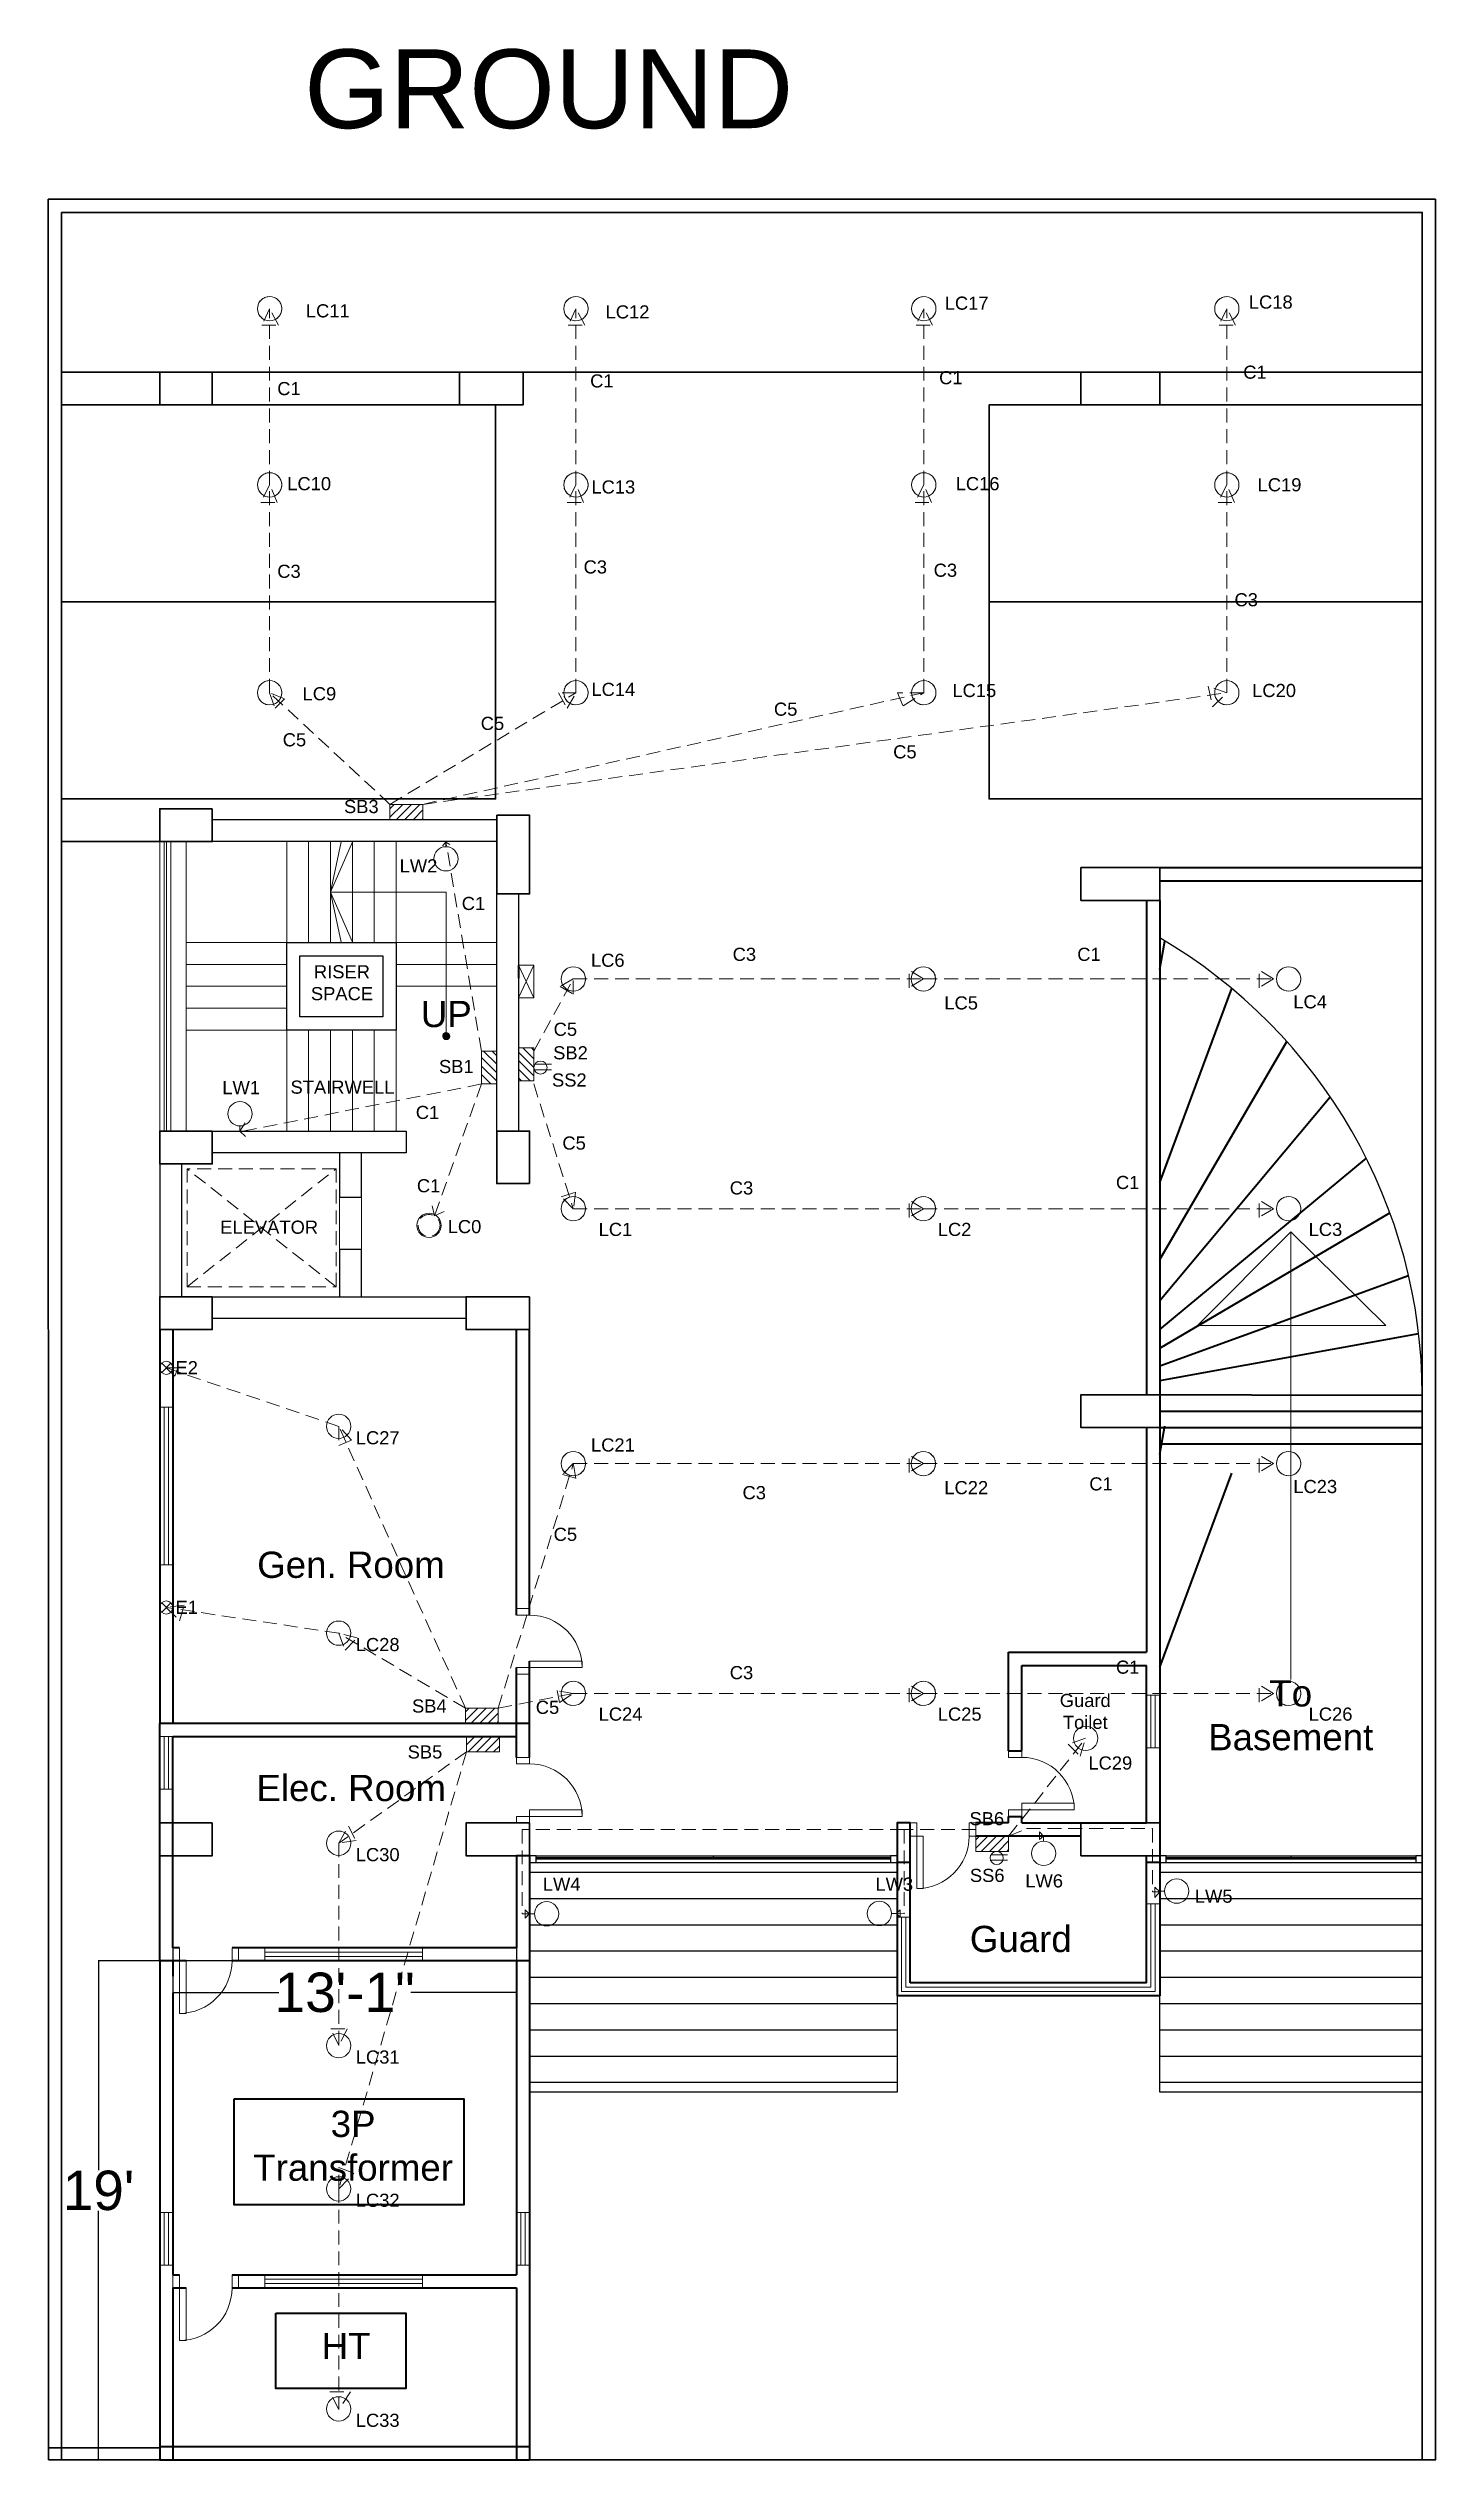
# Model space of a CAD drawing. Header units: inches. Extents: x 685 to 11694, y 256 to 9873.
# Drawn here: x 1140 to 1774, y 1681 to 2783 of the extents above; entities that cross this region are included whole.
import ezdxf

# ---------------------------------------------------------------- set-up
doc = ezdxf.new("R2010")
doc.units = ezdxf.units.IN
doc.header["$MEASUREMENT"] = 0
doc.linetypes.add('DASHED2', pattern=[9.525, 6.35, -3.175])
for name, color, linetype, lineweight in [('1.Boundary & Pillar', 10, 'Continuous', 30), ('2.Parking Lines', 255, 'Continuous', 30), ('2.Stairs', 163, 'Continuous', 9), ('2.Walls', 255, 'Continuous', 35), ('3.Doors', 34, 'Continuous', 9), ('3.Glass', 134, 'Continuous', 5), ('3.Windows', 130, 'Continuous', 15), ('4.Empty Spaces', 10, 'DASHED2', 15), ('4.Lift Door', 8, 'Continuous', 13), ('5.Fittings & Fixtures', 4, 'Continuous', 15), ('5.Fittings and Fixtures - Labels', 4, 'Continuous', 15), ('5.Switchboards', 210, 'Continuous', 9), ('5.Switchboards - Labels', 210, 'Continuous', 9), ('6.Text', 255, 'Continuous', 15), ('7.(Hidden) Board to Fixtures', 3, 'DASHED2', 20), ('7.(Hidden) Board to Fixtures - Labels', 3, 'DASHED2', 20), ('8.(Hidden) Emergency Connections', 10, 'DASHED2', 20)]:
    doc.layers.add(name, color=color, linetype=linetype, lineweight=lineweight)
for name, color, linetype in [('2.Slopes', 255, 'Continuous'), ('2.Walls - Stairwell', 255, 'Continuous'), ('4.Gates', 50, 'Continuous')]:
    doc.layers.add(name, color=color, linetype=linetype)
doc.layers.get('8.(Hidden) Emergency Connections').off()
doc.styles.get("Standard").update_dxf_attribs({"font": 'arial.ttf', "height": 18})
doc.styles.add('Text 1', font='arial.ttf', dxfattribs={"height": 6})
doc.dimstyles.get("Standard").update_dxf_attribs({"dimtxt": 0.18, "dimasz": 0.18, "dimexe": 0.18, "dimexo": 0.0625, "dimgap": 0.09, "dimtad": 0, "dimtih": 1, "dimtoh": 1, "dimdec": 4, "dimzin": 0, "dimdsep": 46, "dimlunit": 4, "dimtxsty": 'Standard', "dimcen": 0.09, "dimadec": 0, "dimazin": 0, "dimtfac": 1, "dimtdec": 4, "dimtofl": 0, "dimtmove": 0, "dimatfit": 3, "dimfxl": 1, "dimtolj": 1, "dimtzin": 0, "dimarcsym": 0})

msp = doc.modelspace()

# ---------------------------------------------------------------- texts
at = {"layer": '5.Fittings and Fixtures - Labels', "char_height": 6, "attachment_point": 1, "style": 'Text 1'}
for s, width, heights, insert in [('{\\fArial Baltic|b0|i0|c186|p34;LC}17', 17.5, [0], (1549.56426, 2669.54225)), ('{\\fArial Baltic|b0|i0|c186|p34;LC}18', 17.5, [0], (1688.56426, 2670.04225)), ('{\\fArial Baltic|b0|i0|c186|p34;LC}11', 17.5, [0], (1257.56426, 2666.04225)), ('{\\fArial Baltic|b0|i0|c186|p34;LC}12', 17.5, [0], (1394.56426, 2665.54225)), ('{\\fArial Baltic|b0|i0|c186|p34;LC}10', 17.5, [0], (1249.06426, 2587.04225)), ('{\\fArial Baltic|b0|i0|c186|p34;LC}13', 17.5, [0], (1388.06426, 2585.54225)), ('{\\fArial Baltic|b0|i0|c186|p34;LC}16', 17.5, [0], (1554.56426, 2587.04225)), ('{\\fArial Baltic|b0|i0|c186|p34;LC}19', 17.5, [0], (1692.56426, 2586.54225)), ('{\\fArial Baltic|b0|i0|c186|p34;LC}9', 18.3071445, [7.81743], (1256.06426, 2491.04225)), ('{\\fArial Baltic|b0|i0|c186|p34;LC14}', 17.5, [0], (1388.06426, 2493.04225)), ('{\\fArial Baltic|b0|i0|c186|p34;LC}15', 17.5, [0], (1553.06426, 2492.54225)), ('{\\fArial Baltic|b0|i0|c186|p34;LC}20', 17.5, [0], (1690.06426, 2492.54225)), ('{\\fArial Baltic|b0|i0|c186|p34;LW}2', 17.5, [0], (1300.42984, 2412.40086)), ('{\\fArial Baltic|b0|i0|c186|p34;LC}6', 17.5, [0], (1387.87813, 2369.25711)), ('{\\fArial Baltic|b0|i0|c186|p34;LC}5', 17.5, [0], (1549.37813, 2349.75711)), ('{\\fArial Baltic|b0|i0|c186|p34;LC}4', 17.5, [0], (1708.87813, 2350.25711)), ('SS2', 17.5, [0], (1370.06426, 2314.54215)), ('{\\fArial Baltic|b0|i0|c186|p34;LW}1', 17.5, [0], (1219.38358, 2311.04225)), ('{\\fArial Baltic|b0|i0|c186|p34;LC}0', 17.5, [0], (1322.38358, 2247.54225)), ('LC1', 17.5, [0], (1391.37813, 2246.25711)), ('{\\fArial Baltic|b0|i0|c186|p34;LC}2', 17.5, [0], (1546.37813, 2246.25711)), ('{\\fArial Baltic|b0|i0|c186|p34;LC}3', 17.5, [0], (1715.87813, 2246.25711)), ('{\\fArial Baltic|b0|i0|c186|p34;E}2', 4, [0], (1197.99914, 2183.06481)), ('{\\fArial Baltic|b0|i0|c186|p34;LC2}7', 17.5, [0], (1280.38358, 2151.04225)), ('{\\fArial Baltic|b0|i0|c186|p34;LC}21', 17.5, [0], (1387.87813, 2147.75711)), ('{\\fArial Baltic|b0|i0|c186|p34;LC}22', 17.5, [0], (1549.37813, 2128.25711)), ('{\\fArial Baltic|b0|i0|c186|p34;LC}23', 17.5, [0], (1708.87813, 2128.75711)), ('E1', 4, [0], (1197.99914, 2073.56481)), ('{\\fArial Baltic|b0|i0|c186|p34;LC2}8', 17.5, [0], (1280.38358, 2056.54225)), ('{\\fArial Baltic|b0|i0|c186|p34;LC}24', 17.5, [0], (1391.37813, 2024.75711)), ('{\\fArial Baltic|b0|i0|c186|p34;LC}25', 17.5, [0], (1546.37813, 2024.75711)), ('{\\fArial Baltic|b0|i0|c186|p34;LC}26', 17.5, [0], (1715.87813, 2024.75711)), ('{\\fArial Baltic|b0|i0|c186|p34;LC2}9', 17.5, [0], (1615.21294, 2002.41737)), ('{\\fArial Baltic|b0|i0|c186|p34;LC}30', 17.5, [0], (1280.38358, 1960.54225)), ('{\\fArial Baltic|b0|i0|c186|p34;SS}6', 17.5, [0], (1561.06426, 1951.04215)), ('{\\fArial Baltic|b0|i0|c186|p34;LW}4', 17.5, [0], (1365.88358, 1947.04225)), ('{\\fArial Baltic|b0|i0|c186|p34;L}W{\\fArial Baltic|b0|i0|c186|p34;3}', 17.5, [0], (1517.88358, 1947.04225)), ('{\\fArial Baltic|b0|i0|c186|p34;LW}6', 17.5, [0], (1586.38358, 1948.54225)), ('{\\fArial Baltic|b0|i0|c186|p34;LW5}', 17.5, [0], (1663.88358, 1941.54225)), ('{\\fArial Baltic|b0|i0|c186|p34;LC}31', 17.5, [0], (1280.38358, 1868.04225)), ('{\\fArial Baltic|b0|i0|c186|p34;LC3}2', 17.5, [0], (1280.38358, 1802.59215)), ('{\\fArial Baltic|b0|i0|c186|p34;LC}33', 17.5, [0], (1280.38358, 1702.04225))]:
    msp.add_mtext_dynamic_manual_height_columns(s, width=width, gutter_width=60, heights=heights, dxfattribs=dict(at, insert=insert))
at = {"layer": '5.Switchboards - Labels', "char_height": 6, "attachment_point": 1, "style": 'Text 1'}
for s, insert in [('{\\fArial Baltic|b0|i0|c186|p34;SB}3', (1275, 2439.5001)), ('{\\fArial Baltic|b0|i0|c186|p34;SB}2', (1370.59266, 2326.96783)), ('{\\fArial Baltic|b0|i0|c186|p34;SB}1', (1318.40927, 2320.68278)), ('{\\fArial Baltic|b0|i0|c186|p34;SB}4', (1306.09266, 2028.46783)), ('{\\fArial Baltic|b0|i0|c186|p34;SB}5', (1304.09266, 2007.46783)), ('{\\fArial Baltic|b0|i0|c186|p34;SB}6', (1560.87086, 1976.96956))]:
    msp.add_mtext_dynamic_manual_height_columns(s, width=17.5, gutter_width=60, heights=[0], dxfattribs=dict(at, insert=insert))
at = {"layer": '6.Text', "attachment_point": 1, "style": 'Text 1'}
for s, width, gutter_width, heights, insert, char_height in [('GROUND', 390.3878715, 60, [46.2634], (1256.81932, 2782.5001), 36), ('\\pxqc;RISER^JSPACE', 8.5, 60, [0], (1269.81932, 2364.0001), 6), ('\\pxqc;{\\fArial Baltic|b0|i0|c186|p34;UP}', 0.0781003, 90, [0], (1321.7385, 2347.70794), 12), ('\\pxqc;STAIRWELL', 10.9746251, 60, [23.51966], (1268.8166, 2311.27126), 6), ('\\pxqc;ELEVATOR', 10.9746251, 60, [23.51966], (1235.3166, 2247.27126), 6), ('Gen.{\\fArial Baltic|b0|i0|c186|p34; Room}', 85.9381631, 60, [26.47233], (1235.31932, 2096.0001), 12), ('\\pxqc;Guard\\PToilet', 112.931124, 60, [24.63947], (1557.31932, 2031.0001), 6), ('\\pxqc;{\\fArial Baltic|b0|i0|c186|p34;To} {\\fArial Baltic|b0|i0|c186|p34;Basement}', 34.4541146, 60, [32.94977], (1690.47274, 2037.24635), 12), ('\\pxqc;{\\fArial Baltic|b0|i0|c186|p34;Elec. Room}', 85.9381631, 60, [26.47233], (1235.31932, 1994.0001), 12), ('\\pxqc;Guard', 26, 60, [0], (1571.31932, 1925.0001), 12), ('\\pxqc;3P \\PTransformer', 87.7019508, 60, [36.60511], (1235.31932, 1840.5001), 12), ('HT', 85.9381631, 60, [26.47233], (1264.81932, 1739.0001), 12)]:
    msp.add_mtext_dynamic_manual_height_columns(s, width=width, gutter_width=gutter_width, heights=heights, dxfattribs=dict(at, insert=insert, char_height=char_height))
at = {"layer": '7.(Hidden) Board to Fixtures', "char_height": 6, "attachment_point": 1, "style": 'Text 1'}
for s, insert in [('{\\fArial Baltic|b0|i0|c186|p34;C1}', (1387.5, 2634.0001)), ('{\\fArial Baltic|b0|i0|c186|p34;C1}', (1547, 2635.5001)), ('{\\fArial Baltic|b0|i0|c186|p34;C1}', (1686, 2638.0001)), ('{\\fArial Baltic|b0|i0|c186|p34;C1}', (1244.5, 2630.5001)), ('{\\fArial Baltic|b0|i0|c186|p34;C}3', (1244.5, 2547.0001)), ('{\\fArial Baltic|b0|i0|c186|p34;C}3', (1384.5, 2549.0001)), ('{\\fArial Baltic|b0|i0|c186|p34;C}3', (1544.5, 2547.5001)), ('{\\fArial Baltic|b0|i0|c186|p34;C}3', (1682, 2534.0001)), ('{\\fArial Baltic|b0|i0|c186|p34;C}5', (1471.5, 2484.0001)), ('{\\fArial Baltic|b0|i0|c186|p34;C}5', (1247, 2470.0001)), ('{\\fArial Baltic|b0|i0|c186|p34;C}5', (1337.5, 2477.5001)), ('{\\fArial Baltic|b0|i0|c186|p34;C}5', (1526, 2464.5001)), ('{\\fArial Baltic|b0|i0|c186|p34;C}3', (1452.63177, 2371.96376)), ('{\\fArial Baltic|b0|i0|c186|p34;C1}', (1610.13175, 2371.96378)), ('{\\fArial Baltic|b0|i0|c186|p34;C}5', (1370.81388, 2337.71495)), ('{\\fArial Baltic|b0|i0|c186|p34;C}5', (1374.81388, 2285.71495)), ('{\\fArial Baltic|b0|i0|c186|p34;C}3', (1451.31388, 2265.21495)), ('{\\fArial Baltic|b0|i0|c186|p34;C1}', (1627.81388, 2267.71495)), ('{\\fArial Baltic|b0|i0|c186|p34;C1}', (1615.63175, 2129.96374)), ('{\\fArial Baltic|b0|i0|c186|p34;C}3', (1457.13177, 2125.96378)), ('{\\fArial Baltic|b0|i0|c186|p34;C}5', (1370.81388, 2106.91385)), ('{\\fArial Baltic|b0|i0|c186|p34;C}3', (1451.31388, 2043.71495)), ('{\\fArial Baltic|b0|i0|c186|p34;C1}', (1627.81388, 2046.21495)), ('{\\fArial Baltic|b0|i0|c186|p34;C}5', (1362.65694, 2027.85748))]:
    msp.add_mtext_dynamic_manual_height_columns(s, width=10, gutter_width=60, heights=[0], dxfattribs=dict(at, insert=insert))
at = {"layer": '7.(Hidden) Board to Fixtures - Labels', "char_height": 6, "attachment_point": 1, "style": 'Text 1'}
for insert in [(1328.81388, 2395.21495), (1307.81388, 2299.71495), (1308.31388, 2266.21495)]:
    msp.add_mtext_dynamic_manual_height_columns('C1', width=10.0711831, gutter_width=60, heights=[0], dxfattribs=dict(at, insert=insert))

# ---------------------------------------------------------------- blocks, each defined once
blk = doc.blocks.new('col')
at = {"layer": '1.Boundary & Pillar', "linetype": 'Continuous'}
for points in [[(-433, 678), (-433, 663), (-457, 663), (-457, 678)], [(-291, 678), (-291, 663), (-320, 663), (-320, 678)], [(0, 678), (0, 663), (-36, 663), (-36, 678)], [(-433, 478.5), (-433, 463.5), (-457, 463.5), (-457, 478.5)], [(-303, 475.5), (-288, 475.5), (-288, 439.6), (-303, 439.6)], [(0, 451.6), (0, 436.6), (-36, 436.6), (-36, 451.6)], [(-433, 331.2), (-433, 316.2), (-457, 316.2), (-457, 331.2)], [(-288, 307.2), (-303, 307.2), (-303, 331.2), (-288, 331.2)], [(-433, 255.5), (-433, 240.5), (-457, 240.5), (-457, 255.5)], [(-288, 255.5), (-288, 240.5), (-317, 240.5), (-317, 255.5)], [(0, 210.7), (0, 195.7), (-36, 195.7), (-36, 210.7)], [(-433, 15), (-433, 0), (-457, 0), (-457, 15)], [(-288, 15), (-288, 0), (-317, 0), (-317, 15)], [(0, 15), (0, 0), (-36, 0), (-36, 15)]]:
    blk.add_lwpolyline(points, close=True, dxfattribs=at)
blk = doc.blocks.new('Light_CeilingK')
at = {"layer": '5.Fittings & Fixtures'}
blk.add_circle((0, 0), 5.55, dxfattribs=at)
blk = doc.blocks.new('LightW')
at = {"layer": '5.Fittings & Fixtures'}
blk.add_line((0, -2.3), (0, 0), dxfattribs=at)
blk.add_blockref('Light_CeilingK', (0, -7.9), dxfattribs=at)
blk = doc.blocks.new("Door 2'")
at = {"layer": '3.Doors'}
for p, q in [((3347, 873), (3347, 876)), ((3347, 876), (3353, 876)), ((3347, 873), (3353, 873)), ((3353, 876), (3353, 873)), ((3323, 849), (3323, 852)), ((3323, 852), (3347, 852)), ((3347, 849), (3323, 849)), ((3347, 852), (3347, 849)), ((3347, 846), (3347, 849)), ((3347, 849), (3353, 849)), ((3353, 849), (3353, 846)), ((3353, 846), (3347, 846))]:
    blk.add_line(p, q, dxfattribs=at)
blk.add_arc((3347, 849), 24, 90, 180, dxfattribs=at)
blk = doc.blocks.new("Window 2'")
at = {"layer": '3.Windows'}
for p, q in [((3245, 896), (3239, 896)), ((3239, 896), (3239, 872)), ((3241, 896), (3241, 872)), ((3243, 896), (3243, 872)), ((3245, 872), (3245, 896)), ((3239, 872), (3245, 872))]:
    blk.add_line(p, q, dxfattribs=at)
blk = doc.blocks.new('Socket 2P')
at = {"layer": '5.Fittings & Fixtures'}
for p, q in [((3553.2, 785), (3561, 785)), ((3553.4, 787.5), (3561, 787.5))]:
    blk.add_line(p, q, dxfattribs=at)
blk.add_circle((3556, 786), 3, dxfattribs=at)
blk = doc.blocks.new('*D89')
at = {"layer": '2.Walls', "color": 0, "lineweight": -2, "transparency": 16777216}
for p, q in [((1196.8, 1914.9), (1196.8, 1894.3)), ((1353.8, 1914.9), (1353.8, 1894.3)), ((1197, 1894.5), (1245.2, 1894.5)), ((1353.6, 1894.5), (1305.5, 1894.5))]:
    blk.add_line(p, q, dxfattribs=at)
at = {"layer": '2.Walls', "color": 0, "transparency": 16777216}
for points in [[(1197, 1894.5), (1197, 1894.5), (1196.8, 1894.5)], [(1353.6, 1894.5), (1353.6, 1894.5), (1353.8, 1894.5)]]:
    blk.add_solid(points, dxfattribs=at)
at = {"layer": 'Defpoints', "color": 0, "transparency": 16777216}
for p in [(1196.8, 1915), (1353.8, 1915), (1196.8, 1894.5)]:
    blk.add_point(p, dxfattribs=at)
at = {"layer": '2.Walls', "color": 0, "transparency": 16777216, "insert": (1275.3, 1894.5), "char_height": 18, "attachment_point": 5}
blk.add_mtext('\\A1;13\'-1"', dxfattribs=at)
blk = doc.blocks.new('*D90')
at = {"layer": '2.Walls', "color": 0, "lineweight": -2, "transparency": 16777216}
for p, q in [((1275.3, 1909), (1162.6, 1909)), ((1162.8, 1908.8), (1162.8, 1813.3)), ((1162.8, 1681.2), (1162.8, 1794.7)), ((1275.3, 1681), (1162.6, 1681))]:
    blk.add_line(p, q, dxfattribs=at)
at = {"layer": '2.Walls', "color": 0, "transparency": 16777216}
for points in [[(1162.8, 1908.8), (1162.8, 1908.8), (1162.8, 1909)], [(1162.8, 1681.2), (1162.8, 1681.2), (1162.8, 1681)]]:
    blk.add_solid(points, dxfattribs=at)
at = {"layer": 'Defpoints', "color": 0, "transparency": 16777216}
for p in [(1275.3, 1909), (1162.8, 1681), (1275.3, 1681)]:
    blk.add_point(p, dxfattribs=at)
at = {"layer": '2.Walls', "color": 0, "transparency": 16777216, "insert": (1162.8, 1804), "char_height": 18, "attachment_point": 5}
blk.add_mtext("\\A1;19'", dxfattribs=at)
blk = doc.blocks.new("Window 3'")
at = {"layer": '3.Windows'}
for p, q in [((3245, 876), (3239, 876)), ((3239, 876), (3239, 804)), ((3241, 876), (3241, 804)), ((3243, 804), (3243, 876)), ((3245, 804), (3245, 876)), ((3239, 804), (3245, 804))]:
    blk.add_line(p, q, dxfattribs=at)
blk = doc.blocks.new('Exhaust Fan')
at = {"layer": '5.Fittings & Fixtures'}
for p, q in [((1231.9, 2350.4), (1236.1, 2354.6)), ((1231.9, 2354.6), (1236.1, 2350.4))]:
    blk.add_line(p, q, dxfattribs=at)
blk.add_circle((1234, 2352.5), 3, dxfattribs=at)
blk = doc.blocks.new('Switchboard')
at = {"layer": '5.Switchboards'}
h = blk.add_hatch(dxfattribs=at)
h.set_pattern_fill('ANSI31', color=256, scale=22)
h.paths.add_polyline_path([(2518, 710), (2518, 717), (2503, 717), (2503, 710)])
blk.add_lwpolyline([(2503, 717), (2518, 717), (2518, 710), (2503, 710)], close=True, dxfattribs=at)
blk = doc.blocks.new('Floor Distribution Board')
at = {"layer": '2.Walls', "linetype": 'Continuous'}
blk.add_line((2294, 768.5), (2294, 762.5), dxfattribs=at)
at = {"layer": '5.Switchboards'}
for p, q in [((2294, 768.5), (2301, 753.5)), ((2294, 753.5), (2301, 768.5))]:
    blk.add_line(p, q, dxfattribs=at)
blk.add_lwpolyline([(2301, 768.5), (2301, 753.5), (2294, 753.5), (2294, 768.5)], close=True, dxfattribs=at)

# ---------------------------------------------------------------- dimensions: what is measured, and where the dimension line sits
at = {"layer": '2.Walls'}
dim = msp.add_linear_dim(base=(1162.81932, 1681.0001), p1=(1275.31524, 1909.0001), p2=(1275.31524, 1681.0001), angle=90, dimstyle='Standard', dxfattribs=at)
dim.commit()
dim.dimension.update_dxf_attribs({"geometry": '*D90', "text_midpoint": (1162.81932, 1804.0001), "dimtype": 160})
dim = msp.add_linear_dim(base=(1196.8166, 1894.5001), p1=(1353.81388, 1915.0001), p2=(1196.8166, 1915.0001), dimstyle='Standard', dxfattribs=at)
dim.commit()
dim.dimension.update_dxf_attribs({"geometry": '*D89', "text_midpoint": (1275.31524, 1894.5001), "dimtype": 160})

# ---------------------------------------------------------------- hatches: boundary and pattern name
at = {"layer": '6.Text'}
h = msp.add_hatch(dxfattribs=at)
h.set_pattern_fill('ANSI31', color=256, angle=810, style=0)
h.set_pattern_definition([(225, (1636.35773, 314.27961), (-0.088388348, 0.088388348), [])])
edge = h.paths.add_edge_path()
edge.add_line((1321.7385, 2331.59585), (1320.13177, 2331.59585))
edge.add_ellipse((1321.7385, 2331.59585), major_axis=(-1.13613, 1.13613), ratio=1, start_angle=315, end_angle=405, ccw=False)
edge.add_line((1321.7385, 2333.20258), (1321.7385, 2331.59585))
edge = h.paths.add_edge_path()
edge.add_line((1321.7385, 2331.59585), (1321.7385, 2333.20258))
edge.add_ellipse((1321.7385, 2331.59585), major_axis=(-1.13613, -1.13613), ratio=1, start_angle=135, end_angle=225, ccw=False)
edge.add_line((1323.34523, 2331.59585), (1321.7385, 2331.59585))
edge = h.paths.add_edge_path()
edge.add_ellipse((1321.7385, 2331.59585), major_axis=(-1.13613, -1.13613), ratio=1, start_angle=45, end_angle=135, ccw=False)
edge.add_line((1321.7385, 2329.98912), (1321.7385, 2331.59585))
edge.add_line((1321.7385, 2331.59585), (1323.34523, 2331.59585))
edge = h.paths.add_edge_path()
edge.add_ellipse((1321.7385, 2331.59585), major_axis=(-1.13613, 1.13613), ratio=1, start_angle=45, end_angle=135, ccw=False)
edge.add_line((1320.13177, 2331.59585), (1321.7385, 2331.59585))
edge.add_line((1321.7385, 2331.59585), (1321.7385, 2329.98912))

# ---------------------------------------------------------------- linework, layer by layer
at = {"layer": '1.Boundary & Pillar'}
msp.add_line((1190.81932, 1686.5001), (1139.81932, 1686.5001), dxfattribs=at)
at = {"layer": '1.Boundary & Pillar', "linetype": 'Continuous'}
msp.add_line((1773.99388, 1681.0001), (1139.9966, 1681.0001), dxfattribs=at)
msp.add_lwpolyline([(1139.9966, 1681.0001), (1139.8166, 2714.0001), (1773.81388, 2714.0001), (1773.81388, 1681.0001)], dxfattribs=at)
msp.add_lwpolyline([(1145.8166, 2708.0001), (1767.81388, 2708.0001), (1767.81388, 1681.0001), (1145.8166, 1681.0001)], close=True, dxfattribs=at)
at = {"layer": '2.Parking Lines'}
for p, q in [((1164.31388, 2620.0001), (1145.8166, 2620.0001)), ((1749.81388, 2620.0001), (1767.81388, 2620.0001)), ((1767.81388, 2440.0001), (1767.81388, 2620.0001)), ((1164.31388, 2530.0001), (1145.8166, 2530.0001)), ((1749.81388, 2530.0001), (1767.81388, 2530.0001)), ((1164.31388, 2440.0001), (1145.8166, 2440.0001)), ((1749.81388, 2440.0001), (1767.81388, 2440.0001))]:
    msp.add_line(p, q, dxfattribs=at)
for points in [[(1190.81388, 2635.0001), (1145.8166, 2635.0001), (1145.8166, 2420.50556), (1190.81388, 2420.50556)], [(1767.81388, 2635.0001), (1214.81388, 2635.0001)], [(1164.31388, 2530.0001), (1344.31388, 2530.0001), (1344.31388, 2620.0001), (1164.31388, 2620.0001)], [(1749.81388, 2530.0001), (1569.81388, 2530.0001), (1569.81388, 2620.0001), (1749.81388, 2620.0001)], [(1164.31388, 2440.0001), (1344.31388, 2440.0001), (1344.31388, 2530.0001), (1164.31388, 2530.0001)], [(1749.81388, 2440.0001), (1569.81388, 2440.0001), (1569.81388, 2530.0001), (1749.81388, 2530.0001)]]:
    msp.add_lwpolyline(points, dxfattribs=at)
at = {"layer": '2.Slopes'}
for p, q in [((1359.81388, 1949.5001), (1527.80514, 1949.5001)), ((1647.81388, 1949.5001), (1767.81388, 1949.5001)), ((1359.81388, 1937.5001), (1527.80514, 1937.5001)), ((1647.81388, 1937.5001), (1767.81388, 1937.5001)), ((1359.81388, 1925.5001), (1527.80514, 1925.5001)), ((1647.81388, 1925.5001), (1767.81388, 1925.5001)), ((1359.81388, 1913.5001), (1527.80514, 1913.5001)), ((1647.81388, 1913.5001), (1767.81388, 1913.5001)), ((1359.81388, 1901.5001), (1527.80514, 1901.5001)), ((1647.81388, 1901.5001), (1767.81388, 1901.5001)), ((1359.81388, 1889.5001), (1527.80514, 1889.5001)), ((1647.81388, 1889.5001), (1767.81388, 1889.5001)), ((1359.81388, 1877.5001), (1527.80514, 1877.5001)), ((1647.81388, 1877.5001), (1767.81388, 1877.5001)), ((1359.81388, 1865.5001), (1527.80514, 1865.5001)), ((1647.81388, 1865.5001), (1767.81388, 1865.5001)), ((1359.81388, 1853.5001), (1527.80514, 1853.5001)), ((1647.81388, 1853.5001), (1767.81388, 1853.5001))]:
    msp.add_line(p, q, dxfattribs=at)
for points in [[(1359.81388, 1954.00009), (1527.80514, 1954.00009), (1527.80514, 1849.0001), (1359.81388, 1849.0001)], [(1647.81388, 1954.00009), (1767.81388, 1954.00009), (1767.81388, 1849.0001), (1647.81388, 1849.0001)]]:
    msp.add_lwpolyline(points, close=True, dxfattribs=at)
at = {"layer": '2.Slopes', "linetype": 'Continuous'}
msp.add_arc((1526.1893, 2167.65911), 241.6246, 0.02157463, 59.77733845, dxfattribs=at)
at = {"layer": '2.Stairs', "lineweight": 9}
for p, q in [((1248.8166, 2420.50556), (1248.8166, 2374.34936)), ((1258.8166, 2420.50556), (1258.8166, 2374.34936)), ((1268.8166, 2420.50556), (1268.8166, 2374.34936)), ((1278.8166, 2420.50556), (1278.8166, 2374.34936)), ((1288.8166, 2420.50556), (1288.8166, 2374.34936)), ((1298.8166, 2420.50556), (1298.8166, 2374.34936))]:
    msp.add_line(p, q, dxfattribs=at)
at = {"layer": '2.Stairs', "linetype": 'DASHED2', "ltscale": 12}
for p, q in [((1248.8166, 2374.34936), (1202.8166, 2374.34936)), ((1298.6604, 2374.34936), (1344.8166, 2374.34936)), ((1248.8166, 2364.34936), (1202.8166, 2364.34936)), ((1298.8166, 2364.34936), (1344.8166, 2364.34936)), ((1248.8166, 2354.34936), (1202.8166, 2354.34936)), ((1298.8166, 2354.34936), (1344.8166, 2354.34936)), ((1248.8166, 2344.34936), (1202.8166, 2344.34936)), ((1248.9728, 2334.34936), (1202.8166, 2334.34936)), ((1248.8166, 2334.34936), (1248.8166, 2288.19316)), ((1258.8166, 2334.34936), (1258.8166, 2288.19316)), ((1268.8166, 2334.34936), (1268.8166, 2288.19316)), ((1278.8166, 2334.34936), (1278.8166, 2288.19316)), ((1288.8166, 2334.34936), (1288.8166, 2288.19316)), ((1298.8166, 2334.34936), (1298.8166, 2288.19316))]:
    msp.add_line(p, q, dxfattribs=at)
at = {"layer": '2.Walls', "linetype": 'Continuous'}
for p, q in [((1647.81388, 2408.60352), (1767.81388, 2408.60352)), ((1647.81388, 2402.60352), (1767.81388, 2402.60352)), ((1641.81388, 2393.60352), (1641.81386, 2167.75009)), ((1647.81388, 2393.60352), (1647.81386, 2167.75009)), ((1647.81388, 2167.75009), (1647.81388, 1893.00184)), ((1641.81388, 2152.75009), (1641.81388, 2050.00184)), ((1578.7782, 2005.00184), (1578.7782, 2050.00184)), ((1578.7782, 2050.00184), (1641.81388, 2050.00184)), ((1584.7782, 2005.00184), (1584.7782, 2044.00184)), ((1584.7782, 2044.00184), (1641.81388, 2044.00184)), ((1641.81388, 1972.00184), (1641.81388, 2044.00184)), ((1359.81388, 2017.50555), (1190.8166, 2017.50555)), ((1196.8166, 1915.0001), (1196.8166, 2011.50555)), ((1196.8166, 2011.50555), (1353.81403, 2011.50555)), ((1578.7782, 2005.00184), (1584.7782, 2005.00184)), ((1578.7782, 1972.00184), (1578.7782, 1975.00184)), ((1578.7782, 1975.00184), (1584.7782, 1975.00184)), ((1584.7782, 1972.00184), (1584.7782, 1975.00184)), ((1533.7782, 1899.00184), (1533.7782, 1972.00184)), ((1611.81388, 1966.00184), (1563.77791, 1966.00169)), ((1578.7782, 1972.00176), (1563.7782, 1972.00169)), ((1578.7782, 1972.00184), (1578.7782, 1972.00176)), ((1584.7782, 1972.00184), (1641.81388, 1972.00184)), ((1359.81388, 1957.0001), (1353.81388, 1957.0001)), ((1353.81388, 1957.0001), (1353.81388, 1915.0001)), ((1533.7782, 1954.00009), (1527.77965, 1954.00009)), ((1641.81388, 1899.00184), (1641.81388, 1957.00184)), ((1647.81388, 1954.00009), (1641.81388, 1954.00009)), ((1647.81388, 1957.00009), (1647.81388, 1954.00009)), ((1199.8166, 1915.0001), (1196.8166, 1915.0001)), ((1353.81388, 1915.0001), (1223.8166, 1915.0001)), ((1641.81388, 1899.00184), (1533.7782, 1899.00184)), ((1647.81388, 1893.00184), (1527.80927, 1893.00184))]:
    msp.add_line(p, q, dxfattribs=at)
at = {"layer": '2.Walls'}
for p, q in [((1647.81388, 2362.10723), (1650.20721, 2375.02836)), ((1647.81387, 2264.69944), (1680.74589, 2353.38662)), ((1647.81387, 2229.5193), (1705.8958, 2329.17698)), ((1647.81387, 2210.77281), (1725.74036, 2303.90088)), ((1647.81386, 2197.5511), (1742.28565, 2275.75543)), ((1647.81386, 2188.92364), (1753.05208, 2250.81995)), ((1647.81386, 2180.84498), (1761.57217, 2222.22422)), ((1190.81388, 2197.50555), (1190.8166, 2017.50555)), ((1196.81388, 2197.50564), (1196.8166, 2017.50564)), ((1353.81398, 2067), (1353.81388, 2197.50555)), ((1359.81398, 2066.99971), (1359.81388, 2197.50555)), ((1647.81386, 2174.25953), (1766.18558, 2195.66322)), ((1611.81388, 2167.75009), (1767.81388, 2167.56813)), ((1647.81388, 2160.25009), (1767.81388, 2160.25009)), ((1647.81388, 2140.60723), (1650.20721, 2153.52836)), ((1647.81388, 2152.75009), (1767.81388, 2152.75009)), ((1647.81388, 2145.25009), (1767.81388, 2145.25009)), ((1647.81387, 2043.19944), (1680.74589, 2131.88662)), ((1353.81403, 2002.00039), (1353.81399, 2043)), ((1359.81403, 2002.0001), (1359.81399, 2045.99971)), ((1190.8166, 1909.0001), (1190.8166, 1902.00038)), ((1196.8166, 1909.0001), (1196.8166, 1902.0001)), ((1353.81388, 1909.0001), (1353.81388, 1765.5001)), ((1359.81388, 1909.0001), (1359.81388, 1681.0001)), ((1190.8166, 1902.00038), (1190.8166, 1736.00038)), ((1196.8166, 1894.3201), (1196.8166, 1765.5001)), ((1196.8166, 1765.5001), (1199.8166, 1765.5001)), ((1223.8166, 1765.5001), (1353.81388, 1765.5001)), ((1359.81388, 1765.5001), (1359.81932, 1765.5001)), ((1196.8166, 1759.5001), (1202.81632, 1759.5001)), ((1196.8166, 1759.5001), (1196.8166, 1736.0001)), ((1223.81632, 1759.5001), (1353.81388, 1759.5001)), ((1353.81388, 1759.5001), (1353.81388, 1681.0001)), ((1359.81388, 1759.5001), (1359.81932, 1759.5001)), ((1190.8166, 1736.00038), (1190.8166, 1681.0001)), ((1196.8166, 1736.0001), (1196.8166, 1681.0001)), ((1190.8166, 1687.0001), (1359.81388, 1687.0001)), ((1190.8166, 1681.0001), (1359.81388, 1681.0001))]:
    msp.add_line(p, q, dxfattribs=at)
at = {"layer": '2.Walls', "linetype": 'Continuous'}
for points in [[(1202.81632, 1909.0001), (1190.8166, 1909.0001), (1190.8166, 2017.50555)], [(1533.7782, 1972.00184), (1527.7782, 1972.00184), (1527.7782, 1957.00009), (1527.80927, 1893.00184)], [(1359.81388, 1957.0001), (1359.81388, 1909.0001), (1223.81631, 1909.0001)]]:
    msp.add_lwpolyline(points, dxfattribs=at)
at = {"layer": '2.Walls'}
for points in [[(1224.81932, 1846.0001), (1329.81932, 1846.0001), (1329.81932, 1797.5001), (1224.81932, 1797.5001)], [(1243.81932, 1748.0001), (1303.31932, 1748.0001), (1303.31932, 1713.5001), (1243.81932, 1713.5001)]]:
    msp.add_lwpolyline(points, close=True, dxfattribs=at)
at = {"layer": '2.Walls - Stairwell', "linetype": 'Continuous'}
for points in [[(1214.81388, 2430.50556), (1344.8166, 2430.50556), (1344.8166, 2420.50556), (1214.81388, 2420.50557)], [(1354.81471, 2396.60352), (1354.8166, 2288.19316), (1344.8166, 2288.19316), (1344.8166, 2396.60352)], [(1214.81388, 2288.19316), (1303.33831, 2288.19316), (1303.33831, 2278.19316), (1214.81388, 2278.19317)], [(1190.8166, 2273.19316), (1190.8166, 2260.19309), (1190.8166, 2241.31177), (1190.8166, 2212.50555), (1200.8166, 2212.50555), (1200.8166, 2241.31177), (1200.8166, 2260.19309), (1200.8166, 2273.19316)], [(1282.94063, 2258.00574), (1282.94063, 2278.19316), (1272.93747, 2278.19316), (1272.93747, 2258.00574)], [(1272.9728, 2234.00566), (1272.9728, 2212.50555), (1282.9728, 2212.50555), (1282.9728, 2234.00566)], [(1214.81388, 2212.50555), (1330.81483, 2212.50555), (1330.81483, 2202.50555), (1214.81388, 2202.50556)]]:
    msp.add_lwpolyline(points, close=True, dxfattribs=at)
at = {"layer": '2.Walls - Stairwell', "ltscale": 0.15}
for points in [[(1248.8166, 2334.34936), (1248.8166, 2374.34936), (1298.8166, 2374.34936), (1298.8166, 2334.34936)], [(1254.8166, 2340.34936), (1254.8166, 2368.34936), (1292.8166, 2368.34936), (1292.8166, 2340.34936)]]:
    msp.add_lwpolyline(points, close=True, dxfattribs=at)
at = {"layer": '2.Walls - Stairwell', "linetype": 'Continuous'}
msp.add_lwpolyline([(1330.81483, 2202.50548), (1214.81388, 2202.50554)], dxfattribs=at)
at = {"layer": '3.Glass', "lineweight": 13}
for p, q in [((1190.8166, 2288.19316), (1190.8166, 2420.50556)), ((1190.8166, 2288.19316), (1190.8166, 2420.50556)), ((1192.8166, 2288.19316), (1192.8166, 2420.50556)), ((1193.8166, 2288.19316), (1193.8166, 2420.50556)), ((1195.8166, 2288.19316), (1195.8166, 2420.50556)), ((1202.8166, 2420.50556), (1202.8166, 2288.19316))]:
    msp.add_line(p, q, dxfattribs=at)
at = {"layer": '3.Glass'}
for p, q in [((1527.81932, 1893.00184), (1527.81932, 1929.00184)), ((1527.81932, 1929.00184), (1533.7782, 1929.00184)), ((1529.81932, 1895.00184), (1529.81932, 1929.00184)), ((1531.81932, 1897.00184), (1531.81932, 1929.00184)), ((1533.7782, 1929.00184), (1533.7782, 1899.00184)), ((1641.81388, 1899.00184), (1641.81388, 1935.00184)), ((1641.81388, 1935.00184), (1647.81388, 1935.00184)), ((1643.81388, 1935.00184), (1643.81388, 1897.00184)), ((1645.81388, 1935.00184), (1645.81388, 1895.00184)), ((1647.81388, 1935.00184), (1647.81388, 1893.00184)), ((1643.81388, 1897.00184), (1531.81932, 1897.00184)), ((1533.7782, 1899.00184), (1641.81388, 1899.00184)), ((1647.81388, 1893.00184), (1527.81932, 1893.00184)), ((1647.81388, 1893.00184), (1527.81932, 1893.00184)), ((1647.81388, 1893.00184), (1527.81932, 1893.00184)), ((1645.81388, 1895.00184), (1529.81932, 1895.00184))]:
    msp.add_line(p, q, dxfattribs=at)
at = {"layer": '4.Empty Spaces'}
for p, q in [((1271.44063, 2217.00574), (1203.25225, 2271.00574)), ((1203.25225, 2217.00574), (1271.44063, 2271.00574))]:
    msp.add_line(p, q, dxfattribs=at)
msp.add_lwpolyline([(1271.44063, 2217.00574), (1271.44063, 2271.00574), (1203.25225, 2271.00574), (1203.25225, 2217.00574)], close=True, dxfattribs=at)
at = {"layer": '4.Gates'}
for p, q in [((1362.78636, 1956.25009), (1524.84684, 1956.25009)), ((1443.8166, 1955.50009), (1443.8166, 1957.00009)), ((1650.78636, 1956.25009), (1764.8414, 1956.25009)), ((1707.81388, 1957.00009), (1707.81388, 1955.50009))]:
    msp.add_line(p, q, dxfattribs=at)
for points in [[(1362.78636, 1957.00009), (1359.81388, 1957.00009), (1359.81388, 1954.00009), (1362.78636, 1954.00009)], [(1362.78636, 1957.00009), (1524.84684, 1957.00009), (1524.84684, 1955.50009), (1362.78636, 1955.50009)], [(1527.81932, 1957.00009), (1524.84684, 1957.00009), (1524.84684, 1954.00009), (1527.81932, 1954.00009)], [(1650.78636, 1957.00009), (1647.81388, 1957.00009), (1647.81388, 1954.00009), (1650.78636, 1954.00009)], [(1650.78636, 1957.00009), (1764.8414, 1957.00009), (1764.8414, 1955.50009), (1650.78636, 1955.50009)], [(1767.81388, 1957.00009), (1764.8414, 1957.00009), (1764.8414, 1954.00009), (1767.81388, 1954.00009)]]:
    msp.add_lwpolyline(points, close=True, dxfattribs=at)
at = {"layer": '4.Lift Door', "linetype": 'Continuous'}
for p, q in [((1272.94063, 2234.00574), (1272.94063, 2258.00574)), ((1282.94063, 2234.00574), (1282.94063, 2258.00574))]:
    msp.add_line(p, q, dxfattribs=at)
at = {"layer": '5.Fittings & Fixtures', "linetype": 'Continuous'}
msp.add_line((1767.81388, 1849.0001), (1647.81388, 1849.0001), dxfattribs=at)
at = {"layer": '6.Text', "lineweight": 9}
for p, q in [((1268.8166, 2397.42746), (1278.8166, 2420.34936)), ((1268.8166, 2397.42746), (1273.66586, 2420.34936)), ((1268.8166, 2397.42746), (1321.7385, 2397.42746)), ((1268.8166, 2397.42746), (1278.8166, 2374.50556)), ((1268.8166, 2397.42746), (1273.66586, 2374.50556)), ((1321.7385, 2329.98912), (1321.7385, 2397.42746))]:
    msp.add_line(p, q, dxfattribs=at)
at = {"layer": '6.Text'}
for p, q in [((1707.81388, 2242.11856), (1665.03484, 2199.37843)), ((1707.81388, 2242.11856), (1751.18158, 2199.37843)), ((1707.81388, 2242.11856), (1707.81388, 2037.58198)), ((1665.03484, 2199.37843), (1751.18158, 2199.37843))]:
    msp.add_line(p, q, dxfattribs=at)
msp.add_circle((1321.7385, 2331.59585), 1.60673, dxfattribs=at)
at = {"layer": '7.(Hidden) Board to Fixtures'}
for p, q in [((1241, 2664.0001), (1237.5, 2656.5001)), ((1237.5, 2656.5001), (1245, 2656.5001)), ((1241, 2583.5001), (1241, 2664.0001)), ((1245, 2656.5001), (1241, 2664.0001)), ((1381, 2664.0001), (1377.5, 2656.5001)), ((1377.5, 2656.5001), (1385, 2656.5001)), ((1381, 2583.5001), (1381, 2664.0001)), ((1385, 2656.5001), (1381, 2664.0001)), ((1540, 2664.0001), (1536.5, 2656.5001)), ((1536.5, 2656.5001), (1544, 2656.5001)), ((1540, 2583.5001), (1540, 2664.0001)), ((1544, 2656.5001), (1540, 2664.0001)), ((1678.5, 2664.0001), (1675, 2656.5001)), ((1675, 2656.5001), (1682.5, 2656.5001)), ((1678.5, 2583.5001), (1678.5, 2664.0001)), ((1682.5, 2656.5001), (1678.5, 2664.0001)), ((1241, 2583.5001), (1237, 2575.5001)), ((1241, 2488.5001), (1241, 2583.5001)), ((1244.5, 2575.5001), (1241, 2583.5001)), ((1381, 2583.5001), (1377, 2575.5001)), ((1381, 2488.5001), (1381, 2583.5001)), ((1384.5, 2575.5001), (1381, 2583.5001)), ((1540, 2583.5001), (1536, 2575.5001)), ((1540, 2488.5001), (1540, 2583.5001)), ((1543.5, 2575.5001), (1540, 2583.5001)), ((1678.5, 2583.5001), (1674.5, 2575.5001)), ((1678.5, 2488.5001), (1678.5, 2583.5001)), ((1682, 2575.5001), (1678.5, 2583.5001)), ((1237, 2575.5001), (1244.5, 2575.5001)), ((1377, 2575.5001), (1384.5, 2575.5001)), ((1536, 2575.5001), (1543.5, 2575.5001)), ((1674.5, 2575.5001), (1682, 2575.5001)), ((1678.5, 2488.5001), (1670, 2491.5001)), ((1670, 2491.5001), (1672, 2482.0001)), ((1296.00272, 2437.5001), (1241, 2488.5001)), ((1241, 2488.5001), (1243.5, 2481.5001)), ((1247.75, 2485.7501), (1241, 2488.5001)), ((1243.5, 2481.5001), (1247.75, 2485.7501)), ((1296.00272, 2437.5001), (1381, 2488.5001)), ((1311.00272, 2437.5001), (1540, 2488.5001)), ((1311.00272, 2437.5001), (1678.5, 2488.5001)), ((1381, 2488.5001), (1373, 2488.5001)), ((1373, 2488.5001), (1377, 2481.5001)), ((1377, 2481.5001), (1381, 2488.5001)), ((1540, 2488.5001), (1528, 2488.5001)), ((1528, 2488.5001), (1530.5, 2482.5001)), ((1530.5, 2482.5001), (1540, 2488.5001)), ((1672, 2482.0001), (1678.5, 2488.5001)), ((1321.57975, 2420.22041), (1319.94409, 2418.58474)), ((1337.8166, 2324.71495), (1321.57975, 2420.22041)), ((1321.57975, 2420.22041), (1323.31388, 2419.21495)), ((1539.81388, 2357.71495), (1533.31388, 2361.71495)), ((1533.31388, 2353.71495), (1533.31388, 2361.71495)), ((1699.81388, 2357.71495), (1693.31388, 2361.71495)), ((1693.31388, 2353.71495), (1693.31388, 2361.71495)), ((1361.8166, 2324.71495), (1379.81388, 2357.71495)), ((1379.81388, 2357.71495), (1373.81388, 2354.21495)), ((1373.81388, 2354.21495), (1379.81388, 2350.71495)), ((1379.81388, 2350.71495), (1379.81388, 2357.71495)), ((1379.81388, 2357.71495), (1539.81388, 2357.71495)), ((1539.81388, 2357.71495), (1533.31388, 2353.71495)), ((1539.81388, 2357.71495), (1699.81388, 2357.71495)), ((1699.81388, 2357.71495), (1693.31388, 2353.71495)), ((1337.8166, 2309.71495), (1227.73982, 2287.90801)), ((1337.8166, 2309.71495), (1316.31388, 2249.45572)), ((1361.74762, 2309.71495), (1379.81388, 2252.71495)), ((1227.45467, 2288.19316), (1229.81932, 2292.0001)), ((1227.45467, 2288.19316), (1229.98353, 2285.6643)), ((1374.31388, 2258.21495), (1380.81388, 2260.21495)), ((1380.81388, 2260.21495), (1379.81388, 2252.71495)), ((1316.31388, 2249.45572), (1315.31388, 2253.95572)), ((1316.31388, 2249.45572), (1320.81388, 2251.45572)), ((1379.81388, 2252.71495), (1374.31388, 2258.21495)), ((1379.81388, 2252.71495), (1539.81388, 2252.71495)), ((1379.81388, 2252.71495), (1379.81388, 2252.71495)), ((1539.81388, 2252.71495), (1533.31388, 2256.71495)), ((1533.31388, 2248.71495), (1533.31388, 2256.71495)), ((1539.81388, 2252.71495), (1533.31388, 2248.71495)), ((1539.81388, 2252.71495), (1699.81388, 2252.71495)), ((1699.81388, 2252.71495), (1693.31388, 2256.71495)), ((1693.31388, 2248.71495), (1693.31388, 2256.71495)), ((1699.81388, 2252.71495), (1693.31388, 2248.71495)), ((1272.58992, 2153.25172), (1193.77228, 2180)), ((1193.77228, 2180), (1197.63614, 2176.13614)), ((1194.5, 2180), (1193.77228, 2180)), ((1199, 2180), (1194.5, 2180)), ((1197.63614, 2176.13614), (1199, 2180)), ((1330.5, 2024.5), (1272.58992, 2153.25172)), ((1272.58992, 2153.25172), (1272.58992, 2144.5)), ((1278.5, 2147), (1272.58992, 2153.25172)), ((1272.58992, 2144.5), (1278.5, 2147)), ((1539.81388, 2136.21495), (1533.31388, 2140.21495)), ((1533.31388, 2132.21495), (1533.31388, 2140.21495)), ((1699.81388, 2136.21495), (1693.31388, 2140.21495)), ((1693.31388, 2132.21495), (1693.31388, 2140.21495)), ((1345.5, 2024.5), (1379.81388, 2136.21495)), ((1379.81388, 2136.21495), (1374.79946, 2131.20054)), ((1374.79946, 2131.20054), (1381, 2129.5)), ((1379.81388, 2136.21495), (1539.81388, 2136.21495)), ((1381, 2129.5), (1379.81388, 2136.21495)), ((1539.81388, 2136.21495), (1533.31388, 2132.21495)), ((1539.81388, 2136.21495), (1699.81388, 2136.21495)), ((1699.81388, 2136.21495), (1693.31388, 2132.21495)), ((1202, 2071.5), (1193.77228, 2070.5)), ((1272.58992, 2058.75172), (1193.77228, 2070.5)), ((1193.77228, 2070.5), (1199.88614, 2064.38614)), ((1199.88614, 2064.38614), (1202, 2071.5)), ((1330.5, 2024.5), (1272.58992, 2058.75172)), ((1272.58992, 2058.75172), (1272.58992, 2058.75172)), ((1272.58992, 2058.75172), (1275.5, 2051)), ((1281.04225, 2056.54225), (1272.58992, 2058.75172)), ((1275.5, 2051), (1281.04225, 2056.54225)), ((1345.5, 2024.5), (1379.81388, 2031.21495)), ((1379.81388, 2031.21495), (1372.5, 2032.5)), ((1372.5, 2032.5), (1373.5, 2027)), ((1373.5, 2027), (1379.81388, 2031.21495)), ((1379.81388, 2031.21495), (1539.81388, 2031.21495)), ((1379.81388, 2031.21495), (1379.81388, 2031.21495)), ((1379.81388, 2031.21495), (1379.81388, 2031.21495)), ((1539.81388, 2031.21495), (1533.31388, 2035.21495)), ((1533.31388, 2027.21495), (1533.31388, 2035.21495)), ((1539.81388, 2031.21495), (1533.31388, 2027.21495)), ((1539.81388, 2031.21495), (1699.81388, 2031.21495)), ((1699.81388, 2031.21495), (1693.31388, 2035.21495)), ((1693.31388, 2027.21495), (1693.31388, 2035.21495)), ((1699.81388, 2031.21495), (1693.31388, 2027.21495)), ((1578.77791, 1966.00169), (1613.96873, 2010.70833)), ((1613.96873, 2010.70833), (1606, 2008)), ((1606, 2008), (1611.5, 2002.5)), ((1611.5, 2002.5), (1613.96873, 2010.70833)), ((1613.96873, 2010.70833), (1613.96873, 2010.70833)), ((1331, 2004.5), (1272.58992, 1804.80161)), ((1331, 2004.5), (1272.58992, 1962.75172)), ((1272.58992, 1962.75172), (1277, 1970.5)), ((1280.5, 1964), (1272.58992, 1962.75172)), ((1272.58992, 1962.75172), (1272.58992, 1870.25172)), ((1277, 1970.5), (1280.5, 1964)), ((1531, 1969.00169), (1356.5, 1969.00169)), ((1356.5, 1969.00169), (1356.5, 1930.5)), ((1563.77806, 1969.00169), (1531, 1969.00169)), ((1531, 1969.00169), (1531, 1930.5)), ((1563.77791, 1966.00169), (1563.77806, 1969.00169)), ((1578.77791, 1966.00169), (1594.77228, 1965.99987)), ((1578.77795, 1966.00174), (1587, 1969.5)), ((1587, 1969.5), (1644.5, 1969.5)), ((1594.77228, 1965.99987), (1592.88608, 1967.88608)), ((1592.88608, 1967.88608), (1592.88608, 1964.5)), ((1592.88608, 1964.5), (1594.77228, 1965.99987)), ((1644.5, 1969.5), (1644.5, 1940.5)), ((1644.5, 1940.5), (1647.81388, 1940.5)), ((1647.81388, 1940.5), (1645.65694, 1942.65694)), ((1645.65694, 1942.65694), (1645.65694, 1938)), ((1645.65694, 1938), (1647.81388, 1940.5)), ((1356.5, 1930.5), (1359.69025, 1930.5001)), ((1359.69025, 1930.5001), (1357.84518, 1932.34518)), ((1357.84518, 1932.34518), (1357.84518, 1928.5)), ((1357.84518, 1928.5), (1359.69025, 1930.5001)), ((1529.20941, 1929.00184), (1527.56286, 1930.64839)), ((1527.56721, 1930.64839), (1529.20941, 1932.29059)), ((1531, 1930.5), (1527.56721, 1930.64839)), ((1529.20941, 1932.29059), (1529.20941, 1929.00184)), ((1272.58992, 1870.25172), (1269, 1878)), ((1269, 1878), (1276.5, 1878)), ((1276.5, 1878), (1272.58992, 1870.25172)), ((1272.58992, 1804.80161), (1272.58992, 1814.5)), ((1272.58992, 1814.5), (1279.5, 1812)), ((1272.58992, 1804.80161), (1279.5, 1812)), ((1272.58992, 1804.80161), (1272.58992, 1704)), ((1272.58992, 1704), (1268.5, 1712)), ((1268.5, 1712), (1278, 1712)), ((1278, 1712), (1272.58992, 1704))]:
    msp.add_line(p, q, dxfattribs=at)
for centre, radius in [((1241, 2664.0001), 5.55344), ((1381, 2664.0001), 5.55344), ((1540, 2664.0001), 5.55344), ((1678.5, 2664.0001), 5.55344), ((1241, 2583.5001), 5.55344), ((1381, 2583.5001), 5.55344), ((1540, 2583.5001), 5.55344), ((1678.5, 2583.5001), 5.55344), ((1241, 2488.5001), 5.55344), ((1381, 2488.5001), 5.55344), ((1540, 2488.5001), 5.55344), ((1678.5, 2488.5001), 5.55344), ((1379.81388, 2357.71495), 5.55344), ((1539.81388, 2357.71495), 5.55344), ((1706.72117, 2357.71495), 5.55344), ((1313.87867, 2245.08883), 5), ((1379.81388, 2252.71495), 5.55344), ((1539.81388, 2252.71495), 5.55344), ((1706.72117, 2252.71495), 5.55344), ((1379.81388, 2136.21495), 5.55344), ((1539.81388, 2136.21495), 5.55344), ((1706.72117, 2136.21495), 5.55344), ((1379.81388, 2031.21495), 5.55344), ((1539.81388, 2031.21495), 5.55344), ((1706.72117, 2031.21495), 5.55344)]:
    msp.add_circle(centre, radius, dxfattribs=at)

# ---------------------------------------------------------------- block references
at = {"layer": '1.Boundary & Pillar', "linetype": 'Continuous'}
msp.add_blockref('col', (1647.81388, 1957.00184), dxfattribs=at)
at = {"layer": '3.Doors', "xscale": -1}
for p, rotation in [((4706.7716, 1193.83763), 359.9972254405309), ((4706.7716, 1125.83802), 359.9972254405309), ((4931.73577, 1128.83961), 359.9972254405309), ((687.61583, -1380.95588), 269.9972254405308), ((350.65424, -1437.95762), 269.9972254405308), ((350.65424, -1587.45762), 269.9972254405308)]:
    msp.add_blockref("Door 2'", p, dxfattribs=dict(at, rotation=rotation))
at = {"layer": '3.Windows'}
for name, p in [("Window 3'", (-2048.23317, 1285.99988)), ("Window 2'", (-1597.18449, 1134.37597)), ("Window 2'", (-2048.18177, 1115.50555)), ("Window 2'", (-2048.18177, 898.0001)), ("Window 2'", (-1885.18449, 898.0001))]:
    msp.add_blockref(name, p, dxfattribs=at)
at = {"layer": '3.Windows', "rotation": 270}
for p in [(434.81648, 5154.0001), (434.81648, 5004.5001)]:
    msp.add_blockref("Window 3'", p, dxfattribs=at)
at = {"layer": '5.Fittings & Fixtures'}
for name, p in [('Light_CeilingK', (1241, 2664.0001)), ('Light_CeilingK', (1381, 2664.0001)), ('Light_CeilingK', (1540, 2664.0001)), ('Light_CeilingK', (1678.5, 2664.0001)), ('Light_CeilingK', (1241, 2583.5001)), ('Light_CeilingK', (1381, 2583.5001)), ('Light_CeilingK', (1540, 2583.5001)), ('Light_CeilingK', (1678.5, 2583.5001)), ('Light_CeilingK', (1241, 2488.5001)), ('Light_CeilingK', (1381, 2488.5001)), ('Light_CeilingK', (1540, 2488.5001)), ('Light_CeilingK', (1678.5, 2488.5001)), ('LightW', (1321.5852, 2420.50556)), ('Light_CeilingK', (1379.81388, 2357.71495)), ('Light_CeilingK', (1539.81388, 2357.71495)), ('Light_CeilingK', (1706.72117, 2357.71495)), ('Socket 2P', (-2191.18068, 1531.21495)), ('Light_CeilingK', (1313.87867, 2245.08883)), ('Light_CeilingK', (1379.81388, 2252.71495)), ('Light_CeilingK', (1539.81388, 2252.71495)), ('Light_CeilingK', (1706.72117, 2252.71495)), ('Exhaust Fan', (-40.22772, -172.5)), ('Light_CeilingK', (1272.58992, 2153.25172)), ('Light_CeilingK', (1379.81388, 2136.21495)), ('Light_CeilingK', (1539.81388, 2136.21495)), ('Light_CeilingK', (1706.72117, 2136.21495)), ('Exhaust Fan', (-40.22772, -282)), ('Light_CeilingK', (1272.58992, 2058.75172)), ('Light_CeilingK', (1379.81388, 2031.21495)), ('Light_CeilingK', (1539.81388, 2031.21495)), ('Light_CeilingK', (1706.72117, 2031.21495)), ('Light_CeilingK', (1613.96873, 2010.70833)), ('Light_CeilingK', (1272.58992, 1962.75172)), ('Socket 2P', (-1982.68068, 1170.0001)), ('Light_CeilingK', (1272.58992, 1870.25172)), ('Light_CeilingK', (1272.58992, 1804.80161)), ('Light_CeilingK', (1272.58992, 1704.25172))]:
    msp.add_blockref(name, p, dxfattribs=at)
at = {"layer": '5.Fittings & Fixtures', "rotation": 180}
msp.add_blockref('LightW', (1227.45467, 2288.19316), dxfattribs=at)
at = {"layer": '5.Fittings & Fixtures', "xscale": -1}
msp.add_blockref('LightW', (1594.77228, 1965.99987), dxfattribs=at)
at = {"layer": '5.Fittings and Fixtures - Labels'}
for p, rotation in [((1647.69025, 1940.86746), 90), ((1359.69025, 1930.5001), 90), ((1527.56721, 1930.64839), 270)]:
    msp.add_blockref('LightW', p, dxfattribs=dict(at, rotation=rotation))
at = {"layer": '5.Switchboards'}
for p in [(-1206.99728, 1720.5001), (-1172.5, 1307.5), (-1172, 1294.5), (-939.22209, 1249.00169)]:
    msp.add_blockref('Switchboard', p, dxfattribs=at)
at = {"layer": '5.Switchboards', "rotation": 270}
for p in [(644.8166, 4829.21495), (627.8166, 4827.71495)]:
    msp.add_blockref('Switchboard', p, dxfattribs=at)
at = {"layer": '8.(Hidden) Emergency Connections'}
for name, p in [('Switchboard', (-1206.99728, 1720.5001)), ('Floor Distribution Board', (-939.16975, 1595.54723)), ('Switchboard', (-1172.5, 1307.5)), ('Switchboard', (-1172, 1294.5)), ('Switchboard', (-939.22209, 1249.00169))]:
    msp.add_blockref(name, p, dxfattribs=at)
at = {"layer": '8.(Hidden) Emergency Connections', "rotation": 270}
for p in [(644.8166, 4829.21495), (627.8166, 4827.71495)]:
    msp.add_blockref('Switchboard', p, dxfattribs=at)

msp.set_redraw_order([(e.dxf.handle, doc.entitydb.next_handle()) for e in msp.query("TEXT MTEXT ATTDEF DIMENSION ARC_DIMENSION")])  # texts and dimensions are drawn at this point

doc.saveas('drawing.dxf')
